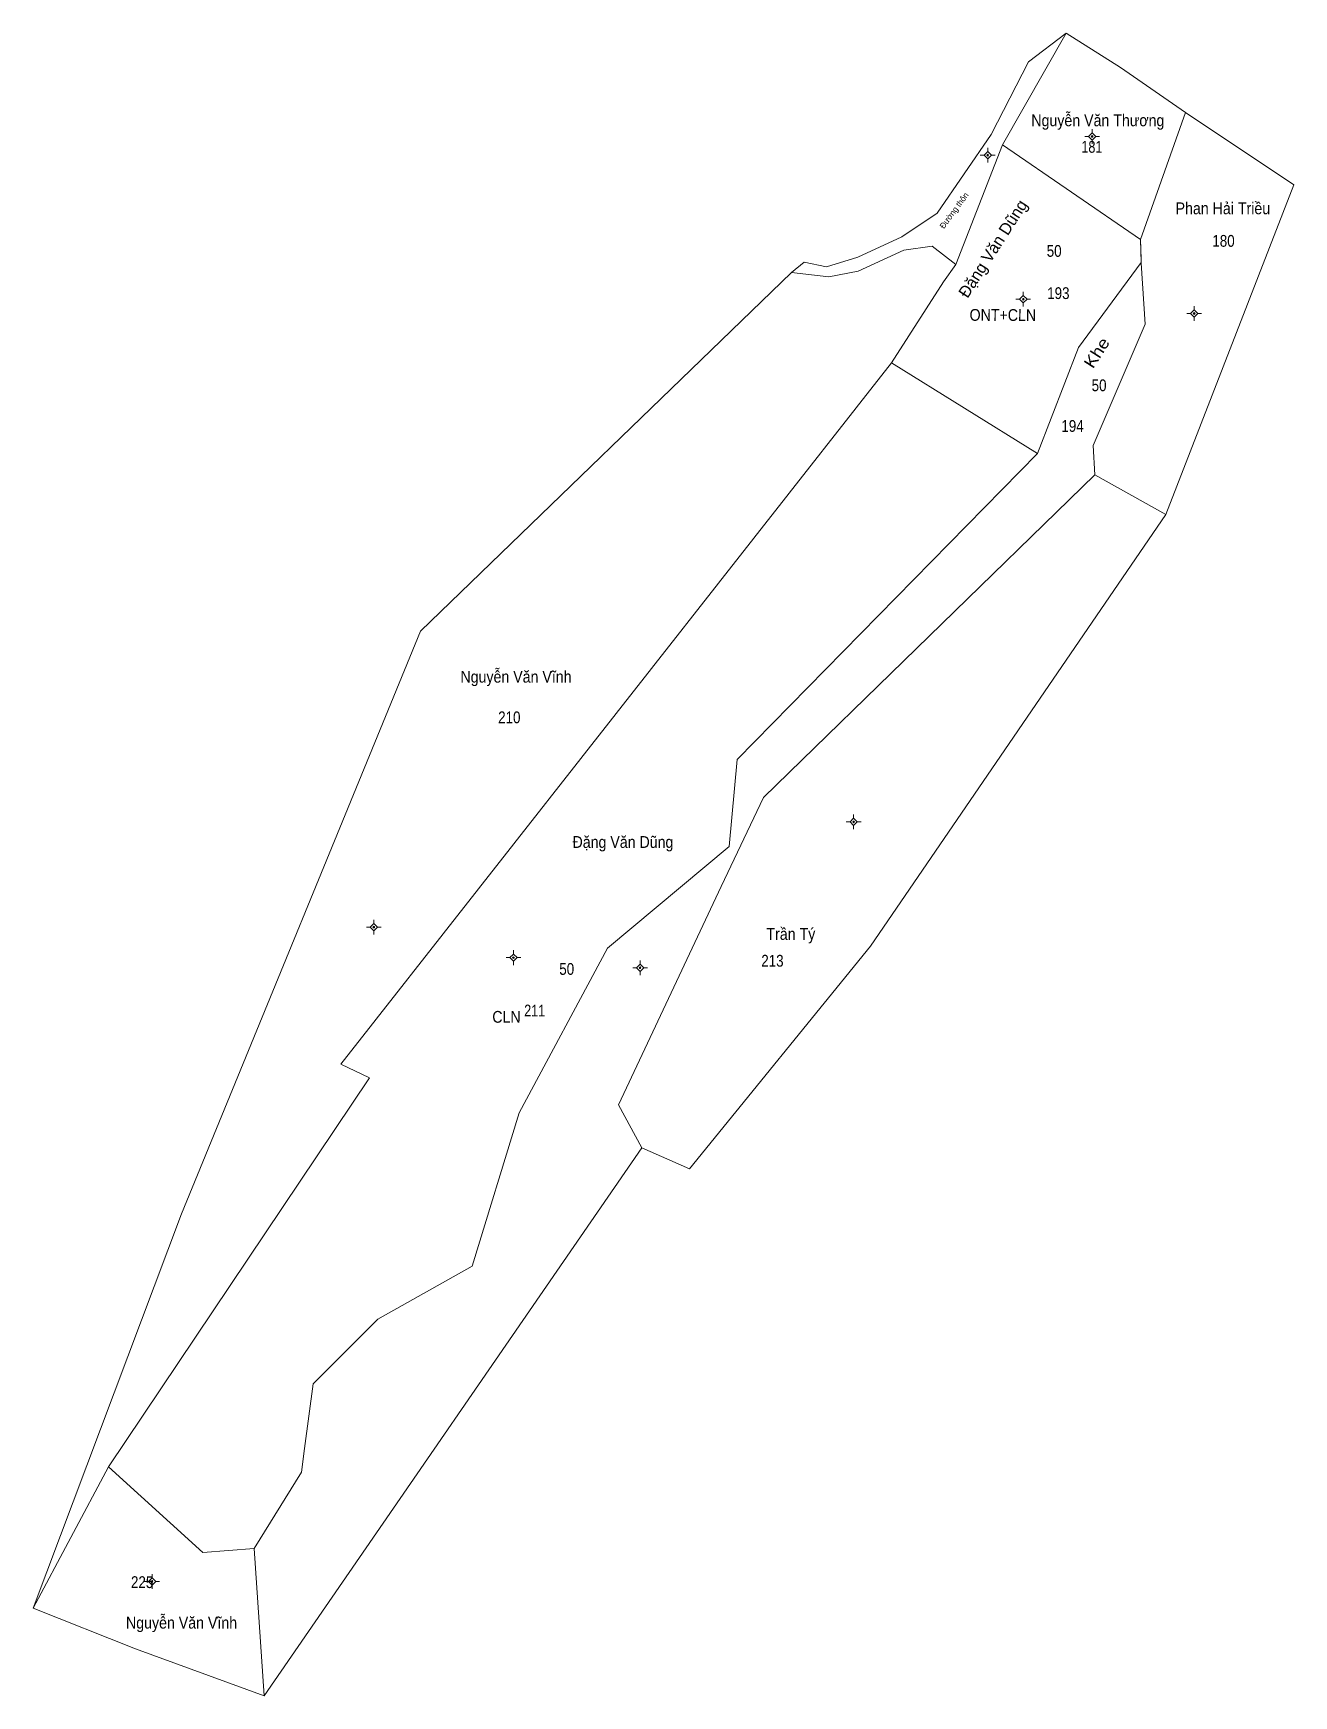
# Model space of a CAD drawing. Header units: metres. Extents: x 537114 to 539413, y 1847369 to 1850045.
# Drawn here: x 538775.5 to 538989.5, y 1849063 to 1849345.4 of the extents above; entities that cross this region are included whole.
import ezdxf
from ezdxf.enums import TextEntityAlignment as Align

# ---------------------------------------------------------------- set-up
doc = ezdxf.new("R2010")
doc.units = ezdxf.units.M
doc.header["$LTSCALE"] = 0.8
for name, color, linetype in [('1', 7, 'Continuous'), ('2', 7, 'Continuous'), ('3', 7, 'Continuous'), ('4', 7, 'Continuous')]:
    doc.layers.add(name, color=color, linetype=linetype)
for name, color, linetype, lineweight in [('11', 7, 'Continuous', 13), ('22', 7, 'Continuous', 13), ('5', 7, 'Continuous', 13)]:
    doc.layers.add(name, color=color, linetype=linetype, lineweight=lineweight)

msp = doc.modelspace()

# ---------------------------------------------------------------- texts
at = {"layer": '1', "width": 0.9}
for s, p in [('Nguyễn Văn Thương', (538956.26, 1849329.57)), ('Phan Hải Triều', (538977.495, 1849314.63)), ('Nguyễn Văn Vĩnh', (538857.445, 1849235.08)), ('Đặng Văn Dũng', (538875.61, 1849207.01)), ('Trần Tý', (538904.125, 1849191.39)), ('Nguyễn Văn Vĩnh', (538800.645, 1849074.43))]:
    msp.add_text(s, height=2, dxfattribs=at).set_placement(p, align=Align.CENTER)
at = {"layer": '1'}
for s, height, rotation, p in [('Đường thôn', 1, 53.622, (538932.2479, 1849314.9634)), ('Đặng Văn Dũng ', 2, 57.317, (538939.4745, 1849308.555))]:
    msp.add_text(s, height=height, rotation=rotation, dxfattribs=at).set_placement(p, align=Align.CENTER)
at = {"layer": '1', "width": 1.15}
msp.add_text('Khe', height=2, rotation=57.317, dxfattribs=at).set_placement((538956.9145, 1849290.565), align=Align.CENTER)
at = {"layer": '2'}
for s, width, p in [('181', 0.8, (538955.2468, 1849325.0643)), ('180', 0.85, (538977.5968, 1849309.1039)), ('193', 0.85, (538949.5518, 1849300.2241)), ('194', 0.85, (538951.9568, 1849277.6639)), ('210', 0.85, (538856.3068, 1849228.1839)), ('213', 0.85, (538900.9918, 1849186.8441)), ('211', 0.8, (538860.6168, 1849178.3843)), ('225', 0.85, (538793.9468, 1849081.314))]:
    msp.add_text(s, height=2, rotation=359.819, dxfattribs=dict(at, width=width)).set_placement(p, align=Align.CENTER)
at = {"layer": '3', "width": 0.9}
for s, p in [('ONT+CLN ', (538946.4437, 1849296.4911)), ('CLN ', (538858.9037, 1849177.3025))]:
    msp.add_text(s, height=2, rotation=359.819, dxfattribs=at).set_placement(p, align=Align.RIGHT)
at = {"layer": '4', "width": 0.85}
for p in [(538948.84, 1849307.39), (538956.47, 1849284.57), (538866.06, 1849185.45)]:
    msp.add_text('50', height=2, dxfattribs=at).set_placement(p, align=Align.CENTER)

# ---------------------------------------------------------------- hatches: boundary and pattern name
at = {"layer": '11'}
for points in [[(538955.4298, 1849327.84, 1), (538955.1297, 1849327.84, 1)], [(538937.6998, 1849324.66, 1), (538937.3998, 1849324.66, 1)], [(538943.7498, 1849300.19, 1), (538943.4498, 1849300.19, 1)], [(538972.7598, 1849297.76, 1), (538972.4598, 1849297.76, 1)], [(538914.9398, 1849211.42, 1), (538914.6397, 1849211.42, 1)], [(538833.4398, 1849193.56, 1), (538833.1397, 1849193.56, 1)], [(538857.1597, 1849188.37, 1), (538856.8597, 1849188.37, 1)], [(538878.6597, 1849186.66, 1), (538878.3597, 1849186.66, 1)], [(538795.7798, 1849082.44, 1), (538795.4798, 1849082.44, 1)]]:
    msp.add_hatch(color=256, dxfattribs=at).paths.add_polyline_path(points)

# ---------------------------------------------------------------- linework, layer by layer
for p, q in [((538954.65, 1849327.84), (538954.03, 1849327.84)), ((538955.28, 1849329.09), (538955.28, 1849328.47)), ((538955.28, 1849327.21), (538955.28, 1849326.59)), ((538956.53, 1849327.84), (538955.91, 1849327.84)), ((538936.93, 1849324.66), (538936.3, 1849324.66)), ((538937.55, 1849325.91), (538937.55, 1849325.29)), ((538938.8, 1849324.66), (538938.18, 1849324.66)), ((538937.55, 1849324.03), (538937.55, 1849323.41)), ((538942.97, 1849300.19), (538942.35, 1849300.19)), ((538943.6, 1849301.44), (538943.6, 1849300.81)), ((538943.6, 1849299.57), (538943.6, 1849298.94)), ((538944.85, 1849300.19), (538944.23, 1849300.19)), ((538972.61, 1849299.01), (538972.61, 1849298.39)), ((538971.99, 1849297.76), (538971.36, 1849297.76)), ((538972.61, 1849297.13), (538972.61, 1849296.51)), ((538973.86, 1849297.76), (538973.23, 1849297.76)), ((538914.17, 1849211.42), (538913.54, 1849211.42)), ((538914.79, 1849212.67), (538914.79, 1849212.05)), ((538916.04, 1849211.42), (538915.41, 1849211.42)), ((538914.79, 1849210.79), (538914.79, 1849210.17)), ((538833.29, 1849194.81), (538833.29, 1849194.19)), ((538832.67, 1849193.56), (538832.04, 1849193.56)), ((538833.29, 1849192.93), (538833.29, 1849192.31)), ((538834.54, 1849193.56), (538833.91, 1849193.56)), ((538857.01, 1849189.62), (538857.01, 1849188.99)), ((538856.39, 1849188.37), (538855.76, 1849188.37)), ((538857.01, 1849187.75), (538857.01, 1849187.12)), ((538858.26, 1849188.37), (538857.63, 1849188.37)), ((538877.89, 1849186.66), (538877.26, 1849186.66)), ((538878.51, 1849187.91), (538878.51, 1849187.29)), ((538878.51, 1849186.03), (538878.51, 1849185.41)), ((538879.76, 1849186.66), (538879.13, 1849186.66)), ((538795.01, 1849082.44), (538794.38, 1849082.44)), ((538795.63, 1849083.69), (538795.63, 1849083.07)), ((538795.63, 1849081.81), (538795.63, 1849081.19)), ((538796.88, 1849082.44), (538796.25, 1849082.44))]:
    msp.add_line(p, q, dxfattribs=at)
for points in [[(538955.28, 1849328.47), (538954.65, 1849327.84), (538955.28, 1849327.21), (538955.91, 1849327.84)], [(538937.55, 1849325.29), (538936.93, 1849324.66), (538937.55, 1849324.03), (538938.18, 1849324.66)], [(538943.6, 1849300.81), (538942.97, 1849300.19), (538943.6, 1849299.57), (538944.23, 1849300.19)], [(538972.61, 1849298.39), (538971.99, 1849297.76), (538972.61, 1849297.13), (538973.23, 1849297.76)], [(538914.79, 1849212.05), (538914.17, 1849211.42), (538914.79, 1849210.79), (538915.41, 1849211.42)], [(538833.29, 1849194.19), (538832.67, 1849193.56), (538833.29, 1849192.93), (538833.91, 1849193.56)], [(538857.01, 1849188.99), (538856.39, 1849188.37), (538857.01, 1849187.75), (538857.63, 1849188.37)], [(538878.51, 1849187.29), (538877.89, 1849186.66), (538878.51, 1849186.03), (538879.13, 1849186.66)], [(538795.63, 1849083.07), (538795.01, 1849082.44), (538795.63, 1849081.81), (538796.25, 1849082.44)]]:
    msp.add_lwpolyline(points, close=True, dxfattribs=at)
for centre in [(538955.2797, 1849327.84), (538937.5498, 1849324.66), (538943.5998, 1849300.19), (538972.6098, 1849297.76), (538914.7897, 1849211.42), (538833.2897, 1849193.56), (538857.0097, 1849188.37), (538878.5097, 1849186.66), (538795.6298, 1849082.44)]:
    msp.add_circle(centre, 0.15, dxfattribs=at)
at = {"layer": '22'}
for p, q in [((538950.87, 1849345.36), (538940.05, 1849326.39)), ((538940.05, 1849326.39), (538932.14, 1849306.09))]:
    msp.add_line(p, q, dxfattribs=at)
for points in [[(538904.26, 1849304.71), (538906.37, 1849306.47), (538910.16, 1849305.68), (538915.5, 1849307.34), (538922.98, 1849310.78), (538928.98, 1849314.79), (538938.13, 1849328.19), (538944.49, 1849340.48), (538950.87, 1849345.36)], [(538904.26, 1849304.71), (538910.59, 1849303.97), (538915.57, 1849304.94), (538923.33, 1849308.54), (538928.13, 1849309.22), (538932.14, 1849306.09)]]:
    msp.add_lwpolyline(points, dxfattribs=at)
at = {"layer": '5'}
for p, q in [((538971.13, 1849331.89), (538963.49, 1849310.31)), ((538963.49, 1849310.31), (538940.05, 1849326.39)), ((538967.81, 1849263.63), (538955.74, 1849270.35)), ((538788.23, 1849101.87), (538775.46, 1849077.91))]:
    msp.add_line(p, q, dxfattribs=at)
for points in [[(538950.87, 1849345.36), (538960.11, 1849339.55), (538971.13, 1849331.89)], [(538971.13, 1849331.89), (538989.53, 1849319.6), (538967.81, 1849263.63)], [(538946, 1849274), (538953, 1849292), (538963.63, 1849306.42), (538963.59, 1849307.01), (538963.49, 1849310.31)], [(538963.49, 1849310.31), (538963.63, 1849306.42), (538963.63, 1849306.3), (538964.28, 1849295.96), (538955.49, 1849275.36), (538955.74, 1849270.35)], [(538775.46, 1849077.91), (538800.65, 1849144.84), (538841.2, 1849243.82), (538904.26, 1849304.71)], [(538932.14, 1849306.09), (538930.03, 1849303.12), (538921.2, 1849289.38), (538946, 1849274)], [(538788.23, 1849101.87), (538832.59, 1849167.97), (538827.68, 1849170.27), (538921.2, 1849289.38)], [(538946, 1849274), (538895, 1849222), (538893.67, 1849207.26), (538873, 1849190), (538858, 1849162), (538850, 1849136), (538834, 1849127), (538823, 1849116), (538821.54, 1849105.03), (538821, 1849101), (538813, 1849088), (538814.69, 1849063.02), (538878.82, 1849156.06)], [(538955.74, 1849270.35), (538899.48, 1849215.59), (538892.29, 1849200.48), (538874.85, 1849163.37), (538878.82, 1849156.06)], [(538878.82, 1849156.06), (538886.91, 1849152.5), (538917.63, 1849190.31), (538967.81, 1849263.63)], [(538788.23, 1849101.87), (538804.26, 1849087.36), (538813, 1849088)], [(538775.46, 1849077.91), (538792.84, 1849070.98), (538814.69, 1849063.02)]]:
    msp.add_lwpolyline(points, dxfattribs=at)

msp.set_redraw_order([(e.dxf.handle, doc.entitydb.next_handle()) for e in msp.query("TEXT MTEXT ATTDEF DIMENSION ARC_DIMENSION")])  # texts and dimensions are drawn at this point

doc.saveas('drawing.dxf')
